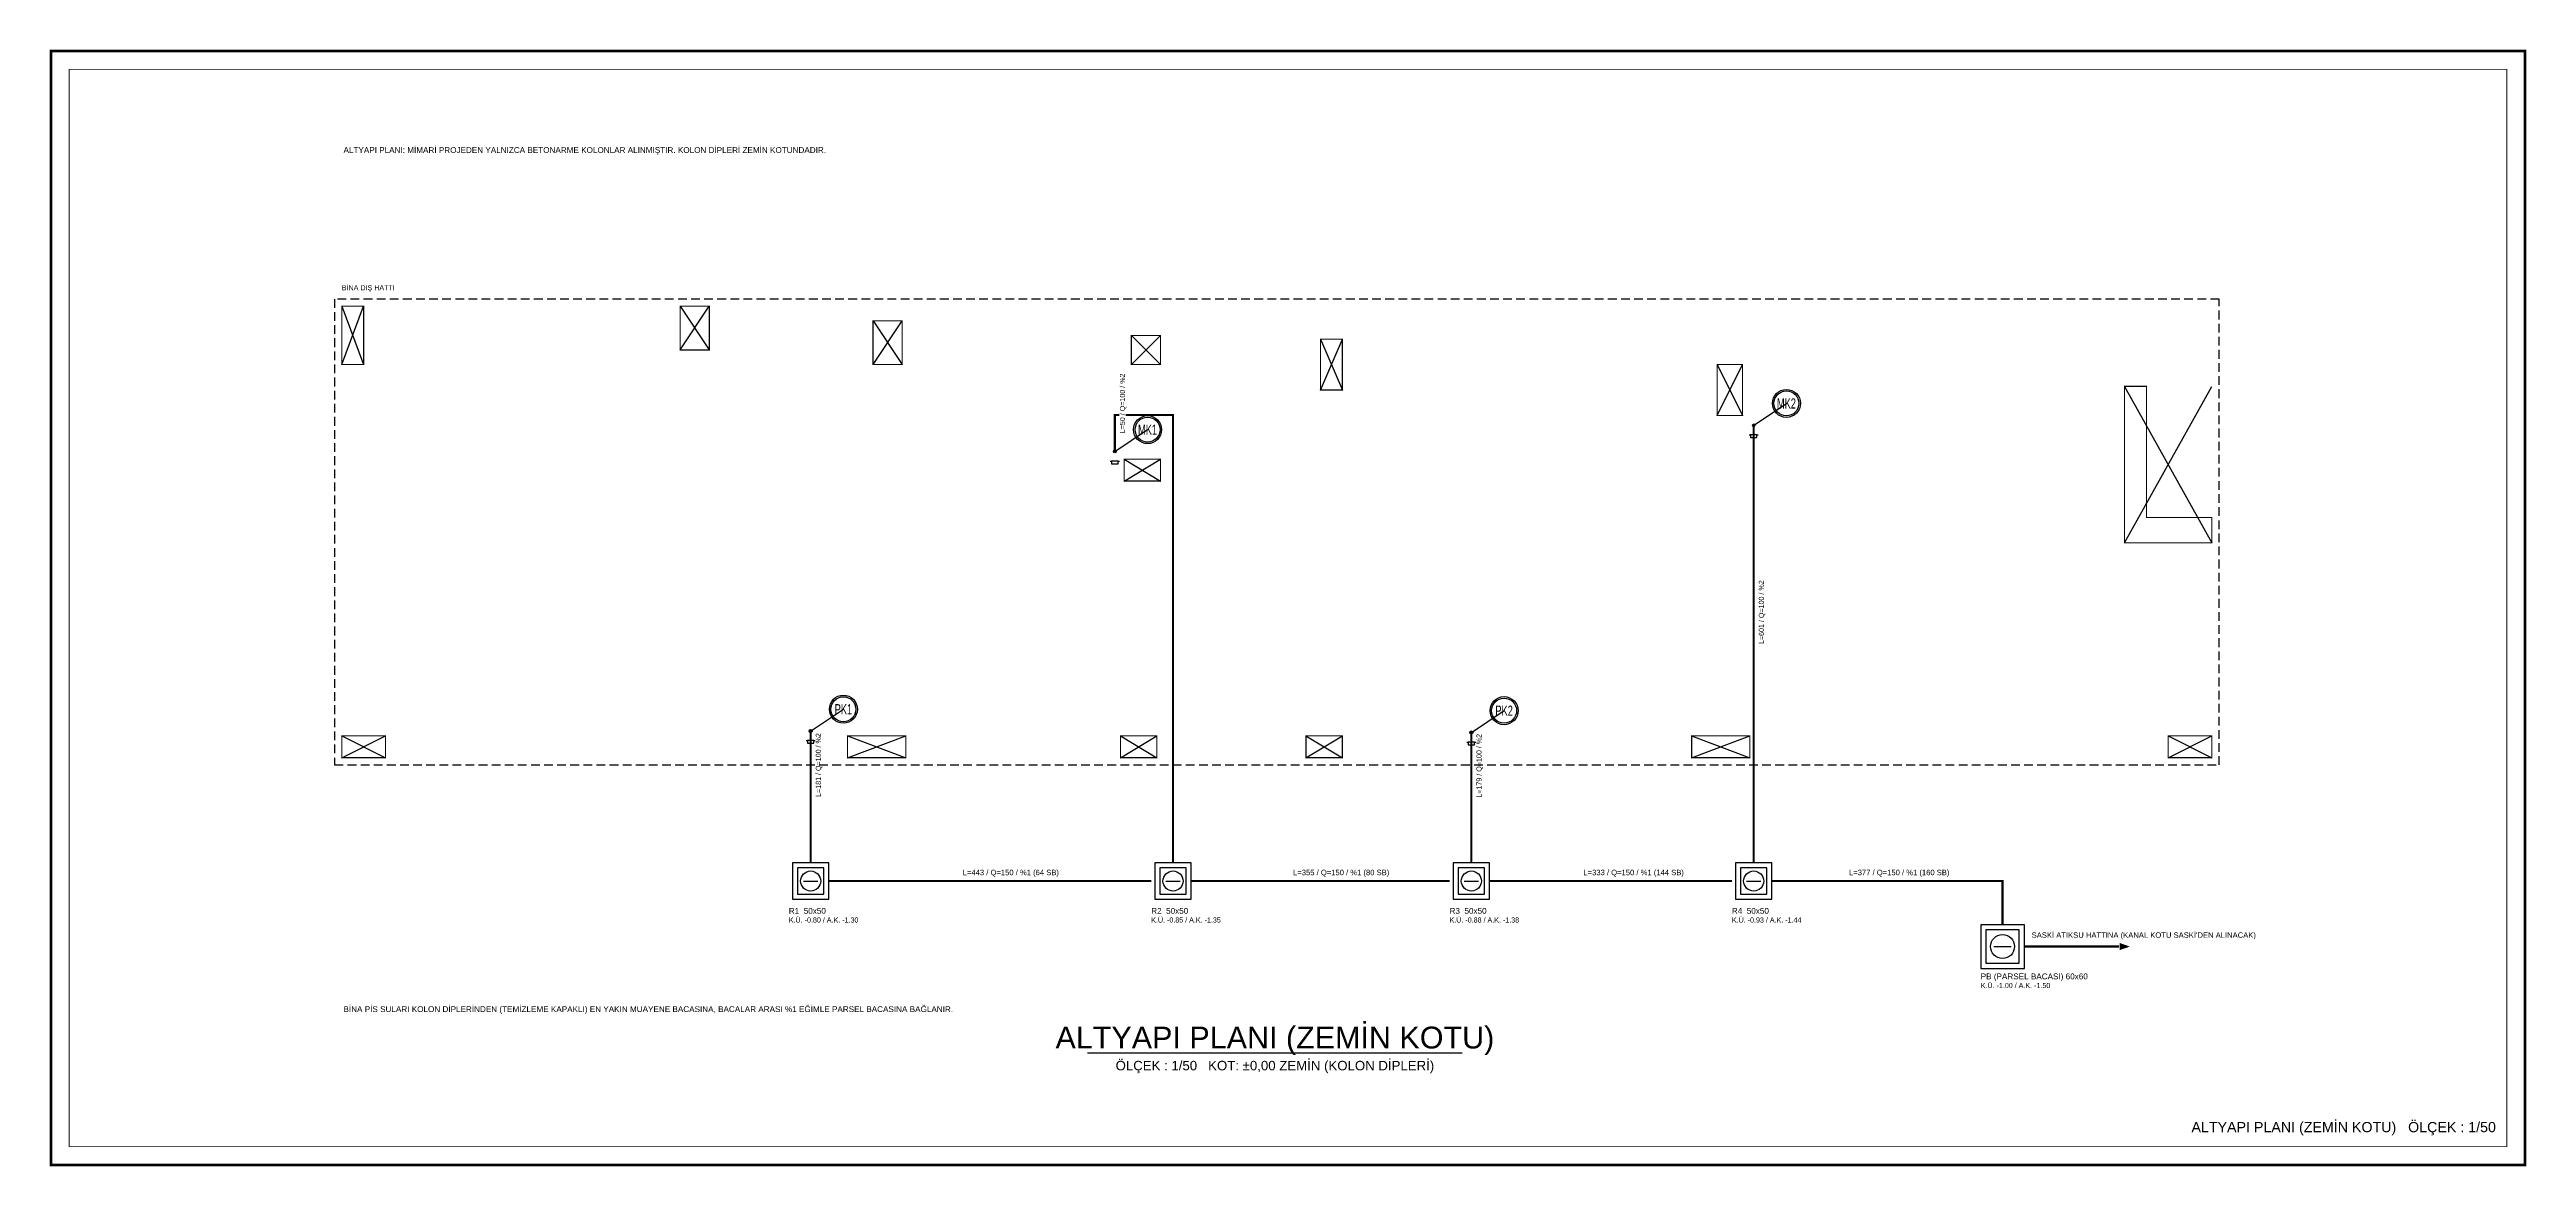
# Model space of a CAD drawing. Header units: centimetres. Extents: x -3952 to 22702, y 13298 to 16732.
# Drawn here: x -2 to 3402, y 15028 to 16562 of the extents above; entities that cross this region are included whole.
import ezdxf
from ezdxf.enums import TextEntityAlignment as Align

# ---------------------------------------------------------------- set-up
doc = ezdxf.new("R2010")
doc.units = ezdxf.units.CM
doc.linetypes.add('DASHED', pattern=[18, 12, -6])
doc.linetypes.add('PIS', pattern=[38, 30, -8])
for name, color, linetype in [('MIMARI-KOLON', 8, 'Continuous'), ('MTY-BINA-HATTI', 8, 'DASHED'), ('MTY-KAT-ADI', 1, 'Continuous'), ('MTY-PAFTA', 7, 'Continuous'), ('MTY-PIS-SU-BORUSU', 6, 'PIS'), ('MTY-PISSU-CAP', 211, 'Continuous'), ('MTY-PISSU-KOLON', 211, 'DASHED'), ('MTY-PISSU-KOLONNO', 211, 'Continuous'), ('MTY-ROGAR', 5, 'Continuous'), ('MTY-TEFRIS', 15, 'Continuous'), ('MTY-YAZI', 7, 'Continuous')]:
    doc.layers.add(name, color=color, linetype=linetype)
doc.layers.add('ROTAS-PAFTA-SINIRI', color=8, linetype='Continuous', plot=False)
doc.styles.add('ANOTATIVO', font='arial.ttf')
doc.styles.add('ROTAS', font='arial.ttf')

# ---------------------------------------------------------------- blocks, each defined once
blk = doc.blocks.new('ROTAS_PAFTA')
blk.add_lwpolyline([(0, 0), (1, 0), (1, 1), (0, 1)], close=True)
blk = doc.blocks.new('MTY-PIS SU KOLON')
at = {"layer": 'MTY-PISSU-KOLON', "linetype": 'Continuous', "lineweight": -3}
blk.add_hatch(color=256, dxfattribs=at).paths.add_polyline_path([(-2.7, -0.1, 0.848135), (0, -0.1, -0.848135), (2.7, -0.1, 0.414214), (0, 2.6, 0.414214)])
blk.add_circle((0, 0), 3.5, dxfattribs=at)
blk = doc.blocks.new('MTY-KOLON NO PIS SU')
at = {"color": 6, "linetype": 'Continuous', "ltscale": 100}
blk.add_circle((0, 0), 27.5, dxfattribs=at)
at = {"color": 7, "linetype": 'Continuous', "ltscale": 100}
blk.add_circle((0, 0), 24.5, dxfattribs=at)
at = {"style": 'ANOTATIVO', "width": 0.65}
blk.add_attdef('K', text='', height=20, dxfattribs=at).set_placement((0, 0), align=Align.MIDDLE_CENTER)

msp = doc.modelspace()

# ---------------------------------------------------------------- linework, layer by layer
at = {"layer": 'MIMARI-KOLON'}
for p, q in [((399.7, 16129.4), (429.7, 16209.4)), ((399.7, 16209.4), (429.7, 16129.4)), ((864.7, 16149.4), (904.7, 16209.4)), ((864.7, 16209.4), (904.7, 16149.4)), ((1129.7, 16129.4), (1169.7, 16189.4)), ((1129.7, 16189.4), (1169.7, 16129.4)), ((1484.7, 16129.4), (1524.7, 16169.4)), ((1484.7, 16169.4), (1524.7, 16129.4)), ((1744.7, 16094.4), (1774.7, 16164.4)), ((1744.7, 16164.4), (1774.7, 16094.4)), ((2289.7, 16059.4), (2324.7, 16129.4)), ((2289.7, 16129.4), (2324.7, 16059.4)), ((2849.7, 15884.4), (2969.7, 16099.4)), ((2849.7, 16099.4), (2969.7, 15884.4)), ((1474.7, 15969.4), (1524.7, 15999.4)), ((1474.7, 15999.4), (1524.7, 15969.4)), ((399.7, 15589.4), (459.7, 15619.4)), ((399.7, 15619.4), (459.7, 15589.4)), ((1094.7, 15589.4), (1174.7, 15619.4)), ((1094.7, 15619.4), (1174.7, 15589.4)), ((1469.7, 15589.4), (1519.7, 15619.4)), ((1469.7, 15619.4), (1519.7, 15589.4)), ((1724.7, 15589.4), (1774.7, 15619.4)), ((1724.7, 15619.4), (1774.7, 15589.4)), ((2254.7, 15589.4), (2334.7, 15619.4)), ((2254.7, 15619.4), (2334.7, 15589.4)), ((2909.7, 15589.4), (2969.7, 15619.4)), ((2909.7, 15619.4), (2969.7, 15589.4))]:
    msp.add_line(p, q, dxfattribs=at)
at = {"layer": 'MIMARI-KOLON', "const_width": 1.5}
for points in [[(399.7, 16209.4), (429.7, 16209.4), (429.7, 16129.4), (399.7, 16129.4), (399.7, 16209.4)], [(864.7, 16209.4), (904.7, 16209.4), (904.7, 16149.4), (864.7, 16149.4), (864.7, 16209.4)], [(1129.7, 16189.4), (1169.7, 16189.4), (1169.7, 16129.4), (1129.7, 16129.4), (1129.7, 16189.4)], [(1484.7, 16169.4), (1524.7, 16169.4), (1524.7, 16129.4), (1484.7, 16129.4), (1484.7, 16169.4)], [(1744.7, 16164.4), (1774.7, 16164.4), (1774.7, 16094.4), (1744.7, 16094.4), (1744.7, 16164.4)], [(2289.7, 16129.4), (2324.7, 16129.4), (2324.7, 16059.4), (2289.7, 16059.4), (2289.7, 16129.4)], [(2969.7, 15919.4), (2969.7, 15884.4), (2849.7, 15884.4), (2849.7, 16099.4), (2879.7, 16099.4), (2879.7, 15919.4), (2969.7, 15919.4)], [(1474.7, 15999.4), (1524.7, 15999.4), (1524.7, 15969.4), (1474.7, 15969.4), (1474.7, 15999.4)], [(399.7, 15619.4), (459.7, 15619.4), (459.7, 15589.4), (399.7, 15589.4), (399.7, 15619.4)], [(1094.7, 15619.4), (1174.7, 15619.4), (1174.7, 15589.4), (1094.7, 15589.4), (1094.7, 15619.4)], [(1469.7, 15619.4), (1519.7, 15619.4), (1519.7, 15589.4), (1469.7, 15589.4), (1469.7, 15619.4)], [(1724.7, 15619.4), (1774.7, 15619.4), (1774.7, 15589.4), (1724.7, 15589.4), (1724.7, 15619.4)], [(2254.7, 15619.4), (2334.7, 15619.4), (2334.7, 15589.4), (2254.7, 15589.4), (2254.7, 15619.4)], [(2909.7, 15619.4), (2969.7, 15619.4), (2969.7, 15589.4), (2909.7, 15589.4), (2909.7, 15619.4)]]:
    msp.add_lwpolyline(points, close=True, dxfattribs=at)
at = {"layer": 'MTY-BINA-HATTI'}
msp.add_lwpolyline([(389.7, 15579.4), (2979.7, 15579.4), (2979.7, 16219.4), (389.7, 16219.4)], close=True, dxfattribs=at)
at = {"layer": 'MTY-KAT-ADI'}
msp.add_line((1424.6, 15184), (1939.4, 15184), dxfattribs=at)
at = {"layer": 'MTY-PAFTA'}
for points, const_width in [([(0, 15030), (3400, 15030), (3400, 16560), (0, 16560)], 4), ([(25, 15055), (3375, 15055), (3375, 16535), (25, 16535)], 1)]:
    msp.add_lwpolyline(points, close=True, dxfattribs=dict(at, const_width=const_width))
at = {"layer": 'MTY-PIS-SU-BORUSU'}
for p, q in [((2333.7, 16032.8), (2335.4, 16032.8)), ((2344.6, 16032.8), (2346.3, 16032.8)), ((1455.7, 15996.8), (1457.5, 15996.8)), ((1466.5, 15996.8), (1468.3, 15996.8)), ((1037.7, 15612.8), (1039.5, 15612.8)), ((1048.5, 15612.8), (1050.3, 15612.8)), ((1945.7, 15610.8), (1947.5, 15610.8)), ((1956.5, 15610.8), (1958.3, 15610.8))]:
    msp.add_line(p, q, dxfattribs=at)
at = {"layer": 'MTY-PIS-SU-BORUSU', "const_width": 3}
for points in [[(1462, 16010), (1462, 16060), (1542, 16060), (1542, 15445)], [(2340, 16046), (2340, 15445)], [(1044, 15626), (1044, 15445)], [(1952, 15624), (1952, 15445)], [(1069, 15420), (1512, 15420)], [(1567, 15420), (1922, 15420)], [(1977, 15420), (2310, 15420)], [(2365, 15420), (2682, 15420), (2682, 15360)], [(2712, 15330), (2842, 15330)]]:
    msp.add_lwpolyline(points, dxfattribs=at)
at = {"layer": 'MTY-PIS-SU-BORUSU'}
for points in [[(2335.5, 16029.2), (2344.5, 16029.2), (2344.5, 16032.8), (2335.5, 16032.8)], [(1457.5, 15993.2), (1466.5, 15993.2), (1466.5, 15996.8), (1457.5, 15996.8)], [(1039.5, 15609.2), (1048.5, 15609.2), (1048.5, 15612.8), (1039.5, 15612.8)], [(1947.5, 15607.2), (1956.5, 15607.2), (1956.5, 15610.8), (1947.5, 15610.8)]]:
    msp.add_lwpolyline(points, close=True, dxfattribs=at)
msp.add_solid([(2857, 15330), (2843, 15325.1), (2843, 15334.9)], dxfattribs=at)
at = {"layer": 'MTY-PISSU-KOLONNO'}
for p, q in [((2340, 16046), (2385, 16076)), ((1462, 16010), (1507, 16040)), ((1044, 15626), (1089, 15656)), ((1952, 15624), (1997, 15654))]:
    msp.add_line(p, q, dxfattribs=at)
at = {"layer": 'MTY-ROGAR'}
for p, q in [((1034, 15420), (1054, 15420)), ((1532, 15420), (1552, 15420)), ((1942, 15420), (1962, 15420)), ((2330, 15420), (2350, 15420)), ((2670, 15330), (2694, 15330))]:
    msp.add_line(p, q, dxfattribs=at)
for points in [[(1019, 15395), (1069, 15395), (1069, 15445), (1019, 15445)], [(1026, 15402), (1062, 15402), (1062, 15438), (1026, 15438)], [(1517, 15395), (1567, 15395), (1567, 15445), (1517, 15445)], [(1524, 15402), (1560, 15402), (1560, 15438), (1524, 15438)], [(1927, 15395), (1977, 15395), (1977, 15445), (1927, 15445)], [(1934, 15402), (1970, 15402), (1970, 15438), (1934, 15438)], [(2315, 15395), (2365, 15395), (2365, 15445), (2315, 15445)], [(2322, 15402), (2358, 15402), (2358, 15438), (2322, 15438)], [(2652, 15300), (2712, 15300), (2712, 15360), (2652, 15360)], [(2659, 15307), (2705, 15307), (2705, 15353), (2659, 15353)]]:
    msp.add_lwpolyline(points, close=True, dxfattribs=at)
for centre, radius in [((1044, 15420), 13.8), ((1542, 15420), 13.8), ((1952, 15420), 13.8), ((2340, 15420), 13.8), ((2682, 15330), 16.5)]:
    msp.add_circle(centre, radius, dxfattribs=at)

# ---------------------------------------------------------------- block references
at = {"layer": 'MTY-PISSU-KOLONNO'}
ref = msp.add_blockref('MTY-KOLON NO PIS SU', (2385, 16076), dxfattribs=dict(at, xscale=0.7, yscale=0.7))
ref.add_attrib('K', 'MK2', dxfattribs={"height": 14, "style": 'ANOTATIVO', "width": 0.65}).set_placement((2385, 16076), align=Align.MIDDLE_CENTER)
ref = msp.add_blockref('MTY-KOLON NO PIS SU', (1089, 15656), dxfattribs=dict(at, xscale=0.7, yscale=0.7))
ref.add_attrib('K', 'PK1', dxfattribs={"height": 14, "style": 'ANOTATIVO', "width": 0.65}).set_placement((1089, 15656), align=Align.MIDDLE_CENTER)
ref = msp.add_blockref('MTY-KOLON NO PIS SU', (1997, 15654), dxfattribs=dict(at, xscale=0.7, yscale=0.7))
ref.add_attrib('K', 'PK2', dxfattribs={"height": 14, "style": 'ANOTATIVO', "width": 0.65}).set_placement((1997, 15654), align=Align.MIDDLE_CENTER)
at = {"layer": 'MTY-TEFRIS'}
for p, xscale, yscale in [((2340, 16046), 0.5, 0.5), ((1462, 16010), 0.5, 0.5), ((1044, 15626), 0.6, 0.6), ((1952, 15624), 0.6, 0.6)]:
    msp.add_blockref('MTY-PIS SU KOLON', p, dxfattribs=dict(at, xscale=xscale, yscale=yscale))
at = {"layer": 'ROTAS-PAFTA-SINIRI', "xscale": 3400, "yscale": 1530}
msp.add_blockref('ROTAS_PAFTA', (0, 15030), dxfattribs=at)

# ---------------------------------------------------------------- texts
at = {"layer": 'MIMARI-KOLON', "style": 'ROTAS'}
msp.add_text('BİNA DIŞ HATTI', height=7, dxfattribs=at).set_placement((399.7, 16231.4))
at = {"layer": 'MTY-KAT-ADI', "style": 'ROTAS'}
for s, height, p in [('ALTYAPI PLANI (ZEMİN KOTU)', 30, (1682, 15190)), ('ÖLÇEK : 1/50   KOT: ±0,00 ZEMİN (KOLON DİPLERİ)', 13, (1682, 15160))]:
    msp.add_text(s, height=height, dxfattribs=at).set_placement(p, align=Align.CENTER)
at = {"layer": 'MTY-PAFTA', "style": 'ROTAS'}
msp.add_text('ALTYAPI PLANI (ZEMİN KOTU)   ÖLÇEK : 1/50', height=14, dxfattribs=at).set_placement((3360, 15075), align=Align.RIGHT)
at = {"layer": 'MTY-PISSU-CAP', "style": 'ROTAS'}
for s, p in [('L=601 / Q=100 / %2', (2354, 15745.5)), ('L=181 / Q=100 / %2', (1058, 15535.5)), ('L=179 / Q=100 / %2', (1966, 15534.5))]:
    msp.add_text(s, height=7, rotation=90, dxfattribs=at).set_placement(p)
for s, height, p in [('L=443 / Q=150 / %1 (64 SB)', 7.5, (1253, 15428)), ('L=355 / Q=150 / %1 (80 SB)', 7.5, (1707, 15428)), ('L=333 / Q=150 / %1 (144 SB)', 7.5, (2106, 15428)), ('L=377 / Q=150 / %1 (160 SB)', 7.5, (2471, 15428)), ("SASKİ ATIKSU HATTINA (KANAL KOTU SASKİ'DEN ALINACAK)", 7.5, (2722, 15342)), ('BİNA PİS SULARI KOLON DİPLERİNDEN (TEMİZLEME KAPAKLI) EN YAKIN MUAYENE BACASINA, BACALAR ARASI %1 EĞİMLE PARSEL BACASINA BAĞLANIR.', 8, (402, 15240))]:
    msp.add_text(s, height=height, dxfattribs=at).set_placement(p)
at = {"layer": 'MTY-ROGAR', "style": 'ROTAS'}
for s, height, p in [('K.Ü. -0.80 / A.K. -1.30', 7, (1014, 15363)), ('R1  50x50', 8, (1014, 15375)), ('K.Ü. -0.85 / A.K. -1.35', 7, (1512, 15363)), ('R2  50x50', 8, (1512, 15375)), ('K.Ü. -0.88 / A.K. -1.38', 7, (1922, 15363)), ('R3  50x50', 8, (1922, 15375)), ('K.Ü. -0.93 / A.K. -1.44', 7, (2310, 15363)), ('R4  50x50', 8, (2310, 15375)), ('PB (PARSEL BACASI) 60x60', 8, (2652, 15285)), ('K.Ü. -1.00 / A.K. -1.50', 7, (2652, 15273))]:
    msp.add_text(s, height=height, dxfattribs=at).set_placement(p)
at = {"layer": 'MTY-YAZI', "style": 'ROTAS'}
msp.add_text('ALTYAPI PLANI: MİMARİ PROJEDEN YALNIZCA BETONARME KOLONLAR ALINMIŞTIR. KOLON DİPLERİ ZEMİN KOTUNDADIR.', height=8, dxfattribs=at).set_placement((402, 16420))

# ---------------------------------------------------------------- next in the draw order: wipeouts: each hides what was drawn before it
msp.add_wipeout([(1477, 16109.8), (1477, 16034), (1468, 16034), (1468, 16109.8)])

# ---------------------------------------------------------------- next in the draw order: block references
at = {"layer": 'MTY-PISSU-KOLONNO'}
ref = msp.add_blockref('MTY-KOLON NO PIS SU', (1507, 16040), dxfattribs=dict(at, xscale=0.7, yscale=0.7))
ref.add_attrib('K', 'MK1', dxfattribs={"height": 14, "style": 'ANOTATIVO', "width": 0.65}).set_placement((1507, 16040), align=Align.MIDDLE_CENTER)

# ---------------------------------------------------------------- next in the draw order: texts
at = {"layer": 'MTY-PISSU-CAP', "style": 'ROTAS'}
msp.add_text('L=50 / Q=100 / %2', height=7, rotation=90, dxfattribs=at).set_placement((1476, 16035))

doc.saveas('drawing.dxf')
